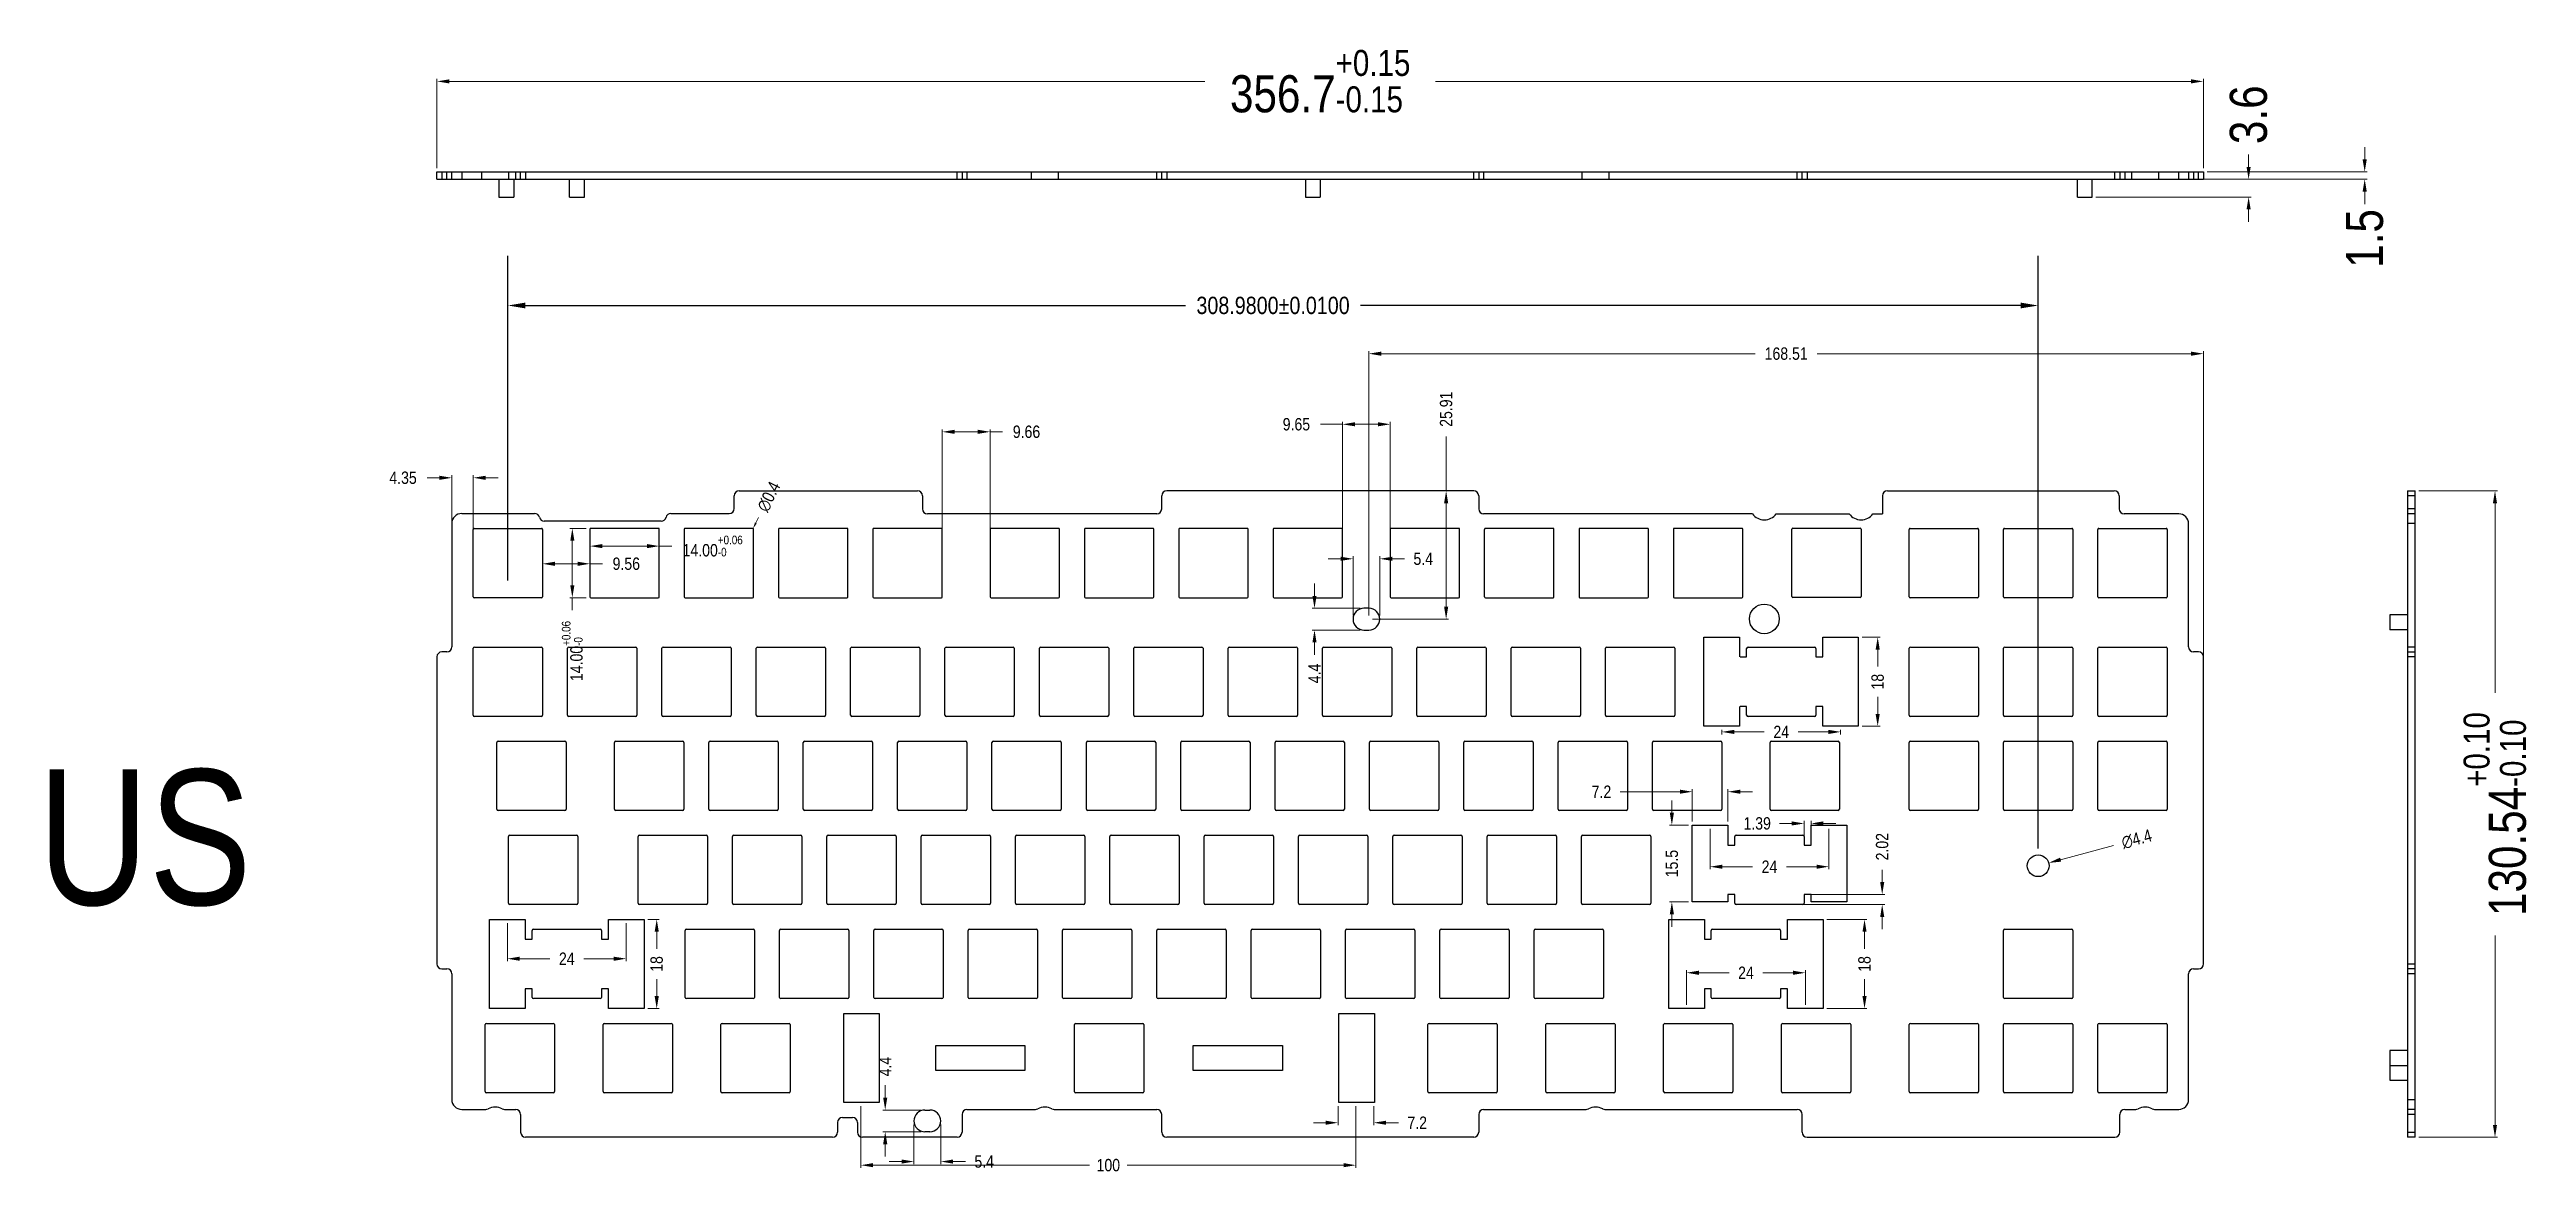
# Model space of a CAD drawing. Header units: millimetres. Extents: x 2821 to 3746, y 113 to 422.
# Drawn here: x 2821 to 3321, y 196 to 422 of the extents above; entities that cross this region are included whole.
import ezdxf

# ---------------------------------------------------------------- set-up
doc = ezdxf.new("R2010")
doc.units = ezdxf.units.MM
doc.header["$LTSCALE"] = 30.734
doc.layers.get('0').update_dxf_attribs({"linetype": 'CONTINUOUS'})
doc.styles.get("Standard").update_dxf_attribs({"font": 'txt', "width": 0.85})

msp = doc.modelspace()

# ---------------------------------------------------------------- texts
at = {"color": 5, "width": 0.85}
msp.add_text('US', height=27.344, dxfattribs=at).set_placement((2818.9, 249.4))
at = {"color": 5, "attachment_point": 5}
for s, insert, char_height in [('356.7{\\H0.7x;\\S+0.15^ -0.15;}', (3077.87, 415.7), 7.5), ('\\A1;308.9800±0.0100', (3068.35, 370.44), 3.5), ('168.51', (3171.96, 360.71), 2.5), ('9.66', (3018.57, 344.93), 2.5), ('9.65', (3073.07, 346.45), 2.5), ('4.35', (2892.68, 335.65), 2.5), ('14.00{\\H0.7x;\\S+0.06^ -0;}', (2955.2, 321.85), 2.5), ('5.4', (3098.68, 319.29), 2.5), ('9.56', (2937.76, 318.28), 2.5), ('24', (3170.96, 284.33), 2.5), ('7.2', (3134.67, 272.25), 2.5), ('1.39', (3166.11, 265.84), 2.5), ('24', (3168.59, 257.11), 2.5), ('24', (2925.74, 238.53), 2.5), ('24', (3163.84, 235.69), 2.5), ('7.2', (3097.46, 205.41), 2.5), ('5.4', (3010.02, 197.56), 2.5), ('100', (3035.09, 196.83), 2.5)]:
    msp.add_mtext(s, dxfattribs=dict(at, insert=insert, char_height=char_height))
for s, insert, char_height, rotation in [('3.6', (3265.34, 408.96), 7.5, 90), ('1.5', (3288.78, 383.98), 7.5, 90), ('25.91', (3103.3, 349.5), 2.5, 90), ('∅0.4', (2966.55, 331.83), 2.5, 63.5292), ('14.00{\\H0.7x;\\S+0.06^ -0;}', (2926.86, 300.67), 2.5, 90), ('4.4', (3076.72, 296.13), 2.5, 90), ('18', (3190.44, 294.47), 2.5, 90), ('130.54{\\H0.7x;\\S+0.10^ -0.10;}', (3315.09, 267.74), 7.5, 90), ('15.5', (3148.88, 257.74), 2.5, 90), ('2.02', (3191.35, 261.15), 2.5, 90), ('∅4.4', (3242.74, 262.67), 2.5, 15.0729), ('18', (2943.9, 237.47), 2.5, 90), ('18', (3187.78, 237.47), 2.5, 90), ('4.4', (2990.04, 216.75), 2.5, 90)]:
    msp.add_mtext(s, dxfattribs=dict(at, insert=insert, char_height=char_height, rotation=rotation))

# ---------------------------------------------------------------- linework, layer by layer
at = {"color": 5, "lineweight": 5}
for p, q in [((2899.52, 398.19), (2899.52, 416.2)), ((2902.02, 415.7), (3054.6, 415.7)), ((3253.72, 415.7), (3101.14, 415.7)), ((3256.22, 398.19), (3256.22, 416.2)), ((3265.34, 398.44), (3265.34, 400.94)), ((3288.78, 399.94), (3288.78, 402.44)), ((3234.52, 395.94), (3265.84, 395.94)), ((3256.97, 397.44), (3289.28, 397.44)), ((3256.97, 395.94), (3289.28, 395.94)), ((3234.52, 392.34), (3265.84, 392.34)), ((3288.78, 393.44), (3288.78, 390.94)), ((3265.34, 389.84), (3265.34, 387.34)), ((3087.71, 307.85), (3087.71, 361.21)), ((3090.21, 360.71), (3165.71, 360.71)), ((3253.72, 360.71), (3178.22, 360.71)), ((3256.22, 294.05), (3256.22, 361.21)), ((3001.57, 321.94), (3001.57, 345.43)), ((3011.23, 321.94), (3011.23, 345.43)), ((3082.38, 346.45), (3077.91, 346.45)), ((3082.38, 323.82), (3082.38, 346.95)), ((3089.53, 346.45), (3084.88, 346.45)), ((3092.03, 323.82), (3092.03, 346.95)), ((3004.07, 344.93), (3008.73, 344.93)), ((3011.23, 344.93), (3013.73, 344.93)), ((3103.3, 333.02), (3103.3, 343.96)), ((2900.02, 335.65), (2897.52, 335.65)), ((2902.52, 321.91), (2902.52, 336.15)), ((2906.86, 321.91), (2906.86, 336.15)), ((2909.36, 335.65), (2911.86, 335.65)), ((3100.5, 333.02), (3103.8, 333.02)), ((3103.3, 309.6), (3103.3, 330.52)), ((3299.7, 333.02), (3315.59, 333.02)), ((3315.09, 330.52), (3315.09, 292.24)), ((2929.67, 325.44), (2926.36, 325.44)), ((2920.86, 322.24), (2920.86, 317.78)), ((2926.86, 322.94), (2926.86, 313.94)), ((2930.42, 324.69), (2930.42, 321.35)), ((2930.42, 322.24), (2930.42, 317.78)), ((2932.92, 321.85), (2941.92, 321.85)), ((2944.42, 324.69), (2944.42, 321.35)), ((2944.42, 321.85), (2946.92, 321.85)), ((2923.36, 318.28), (2927.92, 318.28)), ((2930.42, 318.28), (2932.92, 318.28)), ((3082.01, 319.29), (3079.51, 319.29)), ((3084.51, 307.85), (3084.51, 319.79)), ((3089.91, 307.85), (3089.91, 319.79)), ((3092.41, 319.29), (3094.91, 319.29)), ((2929.67, 311.44), (2926.36, 311.44)), ((2926.86, 311.44), (2926.86, 308.94)), ((3076.72, 311.8), (3076.72, 314.3)), ((3085.96, 309.3), (3076.22, 309.3)), ((3088.46, 307.1), (3103.8, 307.1)), ((3085.96, 304.9), (3076.22, 304.9)), ((3076.72, 302.4), (3076.72, 299.9)), ((3187.28, 303.47), (3190.94, 303.47)), ((3190.44, 300.97), (3190.44, 297.54)), ((3190.44, 287.97), (3190.44, 291.4)), ((3187.28, 285.47), (3190.94, 285.47)), ((3158.96, 284.72), (3158.96, 283.83)), ((3161.46, 284.33), (3167.54, 284.33)), ((3180.46, 284.33), (3174.38, 284.33)), ((3182.96, 284.72), (3182.96, 283.83)), ((3150.49, 272.25), (3138.44, 272.25)), ((3148.88, 267.99), (3148.88, 270.49)), ((3152.99, 266.24), (3152.99, 272.75)), ((3160.19, 266.24), (3160.19, 272.75)), ((3162.69, 272.25), (3165.19, 272.25)), ((3152.24, 265.49), (3148.38, 265.49)), ((3173.09, 265.84), (3170.59, 265.84)), ((3175.59, 262.24), (3175.59, 266.34)), ((3176.98, 262.24), (3176.98, 266.34)), ((3179.48, 265.84), (3181.98, 265.84)), ((3156.59, 264.74), (3156.59, 256.61)), ((3180.59, 264.74), (3180.59, 256.61)), ((3238.06, 261.41), (3227.38, 258.53)), ((3159.09, 257.11), (3165.17, 257.11)), ((3178.09, 257.11), (3172.01, 257.11)), ((3191.35, 253.99), (3191.35, 256.49)), ((3176.34, 251.49), (3191.85, 251.49)), ((2913.74, 245.72), (2913.74, 238.03)), ((2937.74, 245.72), (2937.74, 238.03)), ((2942.09, 246.47), (2944.4, 246.47)), ((3152.24, 249.99), (3148.38, 249.99)), ((3148.88, 247.49), (3148.88, 244.99)), ((3175.06, 249.47), (3191.85, 249.47)), ((3180.19, 246.47), (3188.28, 246.47)), ((3191.35, 246.97), (3191.35, 244.47)), ((2943.9, 243.97), (2943.9, 240.54)), ((3187.78, 243.97), (3187.78, 240.54)), ((3315.09, 204.97), (3315.09, 243.25)), ((2916.24, 238.53), (2922.32, 238.53)), ((2935.24, 238.53), (2929.16, 238.53)), ((3151.84, 229.22), (3151.84, 236.19)), ((3154.34, 235.69), (3160.42, 235.69)), ((3173.34, 235.69), (3167.26, 235.69)), ((3175.84, 229.22), (3175.84, 236.19)), ((2943.9, 230.97), (2943.9, 234.4)), ((3187.78, 230.97), (3187.78, 234.4)), ((2942.09, 228.47), (2944.4, 228.47)), ((3180.19, 228.47), (3188.28, 228.47)), ((2990.04, 210.47), (2990.04, 212.97)), ((2985.09, 208.72), (2985.09, 196.33)), ((2997.3, 207.97), (2989.54, 207.97)), ((3078.99, 205.41), (3076.49, 205.41)), ((3081.49, 208.72), (3081.49, 204.91)), ((3085.09, 208.72), (3085.09, 196.33)), ((3088.69, 208.72), (3088.69, 204.91)), ((3091.19, 205.41), (3093.69, 205.41)), ((2997.3, 203.57), (2989.54, 203.57)), ((2990.04, 201.07), (2990.04, 198.57)), ((2995.85, 205.02), (2995.85, 197.06)), ((3001.25, 205.02), (3001.25, 197.06)), ((3299.7, 202.47), (3315.59, 202.47)), ((2987.59, 196.83), (3031.31, 196.83)), ((2993.35, 197.56), (2990.85, 197.56)), ((3003.75, 197.56), (3006.25, 197.56)), ((3082.59, 196.83), (3038.86, 196.83))]:
    msp.add_line(p, q, dxfattribs=at)
at = {"color": 5, "linetype": 'Continuous'}
for p, q in [((2899.52, 395.94), (2899.52, 397.44)), ((2899.52, 397.44), (3256.22, 397.44)), ((2899.52, 395.94), (3256.22, 395.94)), ((2900.52, 397.44), (2900.52, 395.94)), ((2901.52, 395.94), (2901.52, 397.44)), ((2902.52, 395.94), (2902.52, 397.44)), ((2904.52, 397.44), (2904.52, 395.94)), ((2908.61, 395.94), (2908.61, 397.44)), ((2912.02, 395.94), (2912.02, 392.34)), ((2913.96, 397.44), (2913.96, 395.94)), ((2915.02, 395.94), (2915.02, 392.34)), ((2915.42, 395.94), (2915.42, 397.44)), ((2916.42, 395.94), (2916.42, 397.44)), ((2917.42, 397.44), (2917.42, 395.94)), ((2926.31, 392.34), (2926.31, 395.94)), ((2929.31, 392.34), (2929.31, 395.94)), ((3004.55, 395.94), (3004.55, 397.44)), ((3005.55, 397.44), (3005.55, 395.94)), ((3006.55, 397.44), (3006.55, 395.94)), ((3019.59, 395.94), (3019.59, 397.44)), ((3024.94, 397.44), (3024.94, 395.94)), ((3044.87, 395.94), (3044.87, 397.44)), ((3045.87, 395.94), (3045.87, 397.44)), ((3046.87, 397.44), (3046.87, 395.94)), ((3074.87, 395.94), (3074.87, 392.34)), ((3077.87, 395.94), (3077.87, 392.34)), ((3108.87, 395.94), (3108.87, 397.44)), ((3109.87, 397.44), (3109.87, 395.94)), ((3110.87, 397.44), (3110.87, 395.94)), ((3130.79, 395.94), (3130.79, 397.44)), ((3136.14, 397.44), (3136.14, 395.94)), ((3174.19, 395.94), (3174.19, 397.44)), ((3175.19, 395.94), (3175.19, 397.44)), ((3176.19, 397.44), (3176.19, 395.94)), ((3230.77, 392.34), (3230.77, 395.94)), ((3233.77, 392.34), (3233.77, 395.94)), ((3238.32, 395.94), (3238.32, 397.44)), ((3239.32, 397.44), (3239.32, 395.94)), ((3240.32, 397.44), (3240.32, 395.94)), ((3241.78, 395.94), (3241.78, 397.44)), ((3247.13, 397.44), (3247.13, 395.94)), ((3251.22, 395.94), (3251.22, 397.44)), ((3253.22, 397.44), (3253.22, 395.94)), ((3254.22, 397.44), (3254.22, 395.94)), ((3255.22, 395.94), (3255.22, 397.44)), ((3256.22, 397.44), (3256.22, 395.94)), ((2912.02, 392.34), (2915.02, 392.34)), ((2926.31, 392.34), (2929.31, 392.34)), ((3074.87, 392.34), (3077.87, 392.34)), ((3230.77, 392.34), (3233.77, 392.34)), ((2959.55, 329.44), (2959.55, 332.02)), ((2960.55, 333.02), (2996.55, 333.02)), ((2997.55, 332.02), (2997.55, 329.37)), ((3045.87, 329.37), (3045.87, 332.02)), ((3108.87, 333.02), (3046.87, 333.02)), ((3109.87, 332.02), (3109.87, 329.37)), ((3192.39, 333.02), (3238.22, 333.02)), ((3239.22, 332.02), (3239.22, 329.37)), ((3297.45, 333.02), (3297.45, 202.47)), ((3297.45, 333.02), (3298.95, 333.02)), ((3298.95, 332.02), (3297.45, 332.02)), ((3298.95, 202.47), (3298.95, 333.02)), ((2902.52, 326.44), (2902.52, 301.49)), ((2904.52, 328.44), (2919.25, 328.44)), ((2906.86, 311.64), (2906.86, 325.24)), ((2907.06, 325.44), (2920.66, 325.44)), ((2920.86, 325.24), (2920.86, 311.64)), ((2944.8, 326.89), (2921.2, 326.89)), ((2930.42, 325.24), (2930.42, 311.64)), ((2944.22, 325.44), (2930.62, 325.44)), ((2944.42, 311.64), (2944.42, 325.24)), ((2946.75, 328.44), (2958.55, 328.44)), ((2949.47, 325.24), (2949.47, 311.64)), ((2963.27, 325.44), (2949.67, 325.44)), ((2963.47, 311.64), (2963.47, 325.24)), ((2968.52, 325.24), (2968.52, 311.64)), ((2982.32, 325.44), (2968.72, 325.44)), ((2982.52, 311.64), (2982.52, 325.24)), ((2987.57, 325.24), (2987.57, 311.64)), ((3001.37, 325.44), (2987.77, 325.44)), ((3044.87, 328.37), (2998.55, 328.37)), ((3001.57, 311.64), (3001.57, 325.24)), ((3011.23, 325.24), (3011.23, 311.64)), ((3025.03, 325.44), (3011.43, 325.44)), ((3025.23, 311.64), (3025.23, 325.24)), ((3030.28, 325.24), (3030.28, 311.64)), ((3044.08, 325.44), (3030.48, 325.44)), ((3044.28, 311.64), (3044.28, 325.24)), ((3049.33, 325.24), (3049.33, 311.64)), ((3063.13, 325.44), (3049.53, 325.44)), ((3063.33, 311.64), (3063.33, 325.24)), ((3068.38, 325.24), (3068.38, 311.64)), ((3082.18, 325.44), (3068.58, 325.44)), ((3082.38, 311.64), (3082.38, 325.24)), ((3092.03, 325.24), (3092.03, 311.64)), ((3105.83, 325.44), (3092.23, 325.44)), ((3106.03, 311.64), (3106.03, 325.24)), ((3164.98, 328.37), (3110.87, 328.37)), ((3164.98, 328.37), (3110.87, 328.37)), ((3111.08, 311.64), (3111.08, 325.24)), ((3124.88, 325.44), (3111.28, 325.44)), ((3125.08, 311.64), (3125.08, 325.24)), ((3130.13, 325.24), (3130.13, 311.64)), ((3143.93, 325.44), (3130.33, 325.44)), ((3144.13, 311.64), (3144.13, 325.24)), ((3149.18, 325.24), (3149.18, 311.64)), ((3162.98, 325.44), (3149.38, 325.44)), ((3163.18, 311.64), (3163.18, 325.24)), ((3169.95, 328.37), (3184.69, 328.37)), ((3173.09, 311.67), (3173.09, 325.27)), ((3173.29, 325.47), (3186.89, 325.47)), ((3187.09, 325.27), (3187.09, 311.67)), ((3189.49, 328.37), (3191.39, 328.37)), ((3196.81, 311.64), (3196.81, 325.24)), ((3197.01, 325.44), (3210.61, 325.44)), ((3210.81, 325.24), (3210.81, 311.64)), ((3215.86, 311.64), (3215.86, 325.24)), ((3216.06, 325.44), (3229.66, 325.44)), ((3229.86, 325.24), (3229.86, 311.64)), ((3234.91, 311.64), (3234.91, 325.24)), ((3235.11, 325.44), (3248.71, 325.44)), ((3251.22, 328.37), (3240.22, 328.37)), ((3248.91, 325.24), (3248.91, 311.64)), ((3253.22, 301.49), (3253.22, 326.37)), ((3297.45, 329.44), (3298.95, 329.44)), ((3297.45, 328.44), (3298.95, 328.44)), ((3298.95, 326.44), (3297.45, 326.44)), ((2920.66, 311.44), (2907.06, 311.44)), ((2930.62, 311.44), (2944.22, 311.44)), ((2949.67, 311.44), (2963.27, 311.44)), ((2968.72, 311.44), (2982.32, 311.44)), ((2987.77, 311.44), (3001.37, 311.44)), ((3011.43, 311.44), (3025.03, 311.44)), ((3030.48, 311.44), (3044.08, 311.44)), ((3049.53, 311.44), (3063.13, 311.44)), ((3068.58, 311.44), (3082.18, 311.44)), ((3092.23, 311.44), (3105.83, 311.44)), ((3111.28, 311.44), (3124.88, 311.44)), ((3130.33, 311.44), (3143.93, 311.44)), ((3149.38, 311.44), (3162.98, 311.44)), ((3186.89, 311.47), (3173.29, 311.47)), ((3210.61, 311.44), (3197.01, 311.44)), ((3229.66, 311.44), (3216.06, 311.44)), ((3248.71, 311.44), (3235.11, 311.44)), ((3087.71, 309.3), (3086.71, 309.3)), ((3293.85, 307.96), (3293.85, 304.96)), ((3297.45, 307.96), (3293.85, 307.96)), ((2901.52, 300.49), (2900.52, 300.49)), ((2906.86, 287.71), (2906.86, 301.21)), ((2907.11, 301.46), (2920.61, 301.46)), ((2920.86, 301.21), (2920.86, 287.71)), ((2925.91, 287.71), (2925.91, 301.21)), ((2926.16, 301.46), (2939.66, 301.46)), ((2939.91, 301.21), (2939.91, 287.71)), ((2944.96, 287.71), (2944.96, 301.21)), ((2945.21, 301.46), (2958.71, 301.46)), ((2958.96, 301.21), (2958.96, 287.71)), ((2964.01, 287.71), (2964.01, 301.21)), ((2964.26, 301.46), (2977.76, 301.46)), ((2978.01, 301.21), (2978.01, 287.71)), ((2983.06, 287.71), (2983.06, 301.21)), ((2983.31, 301.46), (2996.81, 301.46)), ((2997.06, 301.21), (2997.06, 287.71)), ((3002.11, 287.71), (3002.11, 301.21)), ((3002.36, 301.46), (3015.86, 301.46)), ((3016.11, 301.21), (3016.11, 287.71)), ((3021.16, 287.71), (3021.16, 301.21)), ((3021.41, 301.46), (3034.91, 301.46)), ((3035.16, 301.21), (3035.16, 287.71)), ((3040.21, 287.71), (3040.21, 301.21)), ((3040.46, 301.46), (3053.96, 301.46)), ((3054.21, 301.21), (3054.21, 287.71)), ((3059.26, 287.71), (3059.26, 301.21)), ((3059.51, 301.46), (3073.01, 301.46)), ((3073.26, 301.21), (3073.26, 287.71)), ((3078.31, 287.71), (3078.31, 301.21)), ((3078.56, 301.46), (3092.06, 301.46)), ((3086.71, 304.9), (3087.71, 304.9)), ((3092.31, 301.21), (3092.31, 287.71)), ((3097.36, 287.71), (3097.36, 301.21)), ((3097.61, 301.46), (3111.11, 301.46)), ((3111.36, 301.21), (3111.36, 287.71)), ((3116.41, 287.71), (3116.41, 301.21)), ((3116.66, 301.46), (3130.16, 301.46)), ((3130.41, 301.21), (3130.41, 287.71)), ((3135.46, 287.71), (3135.46, 301.21)), ((3135.71, 301.46), (3149.21, 301.46)), ((3149.46, 301.21), (3149.46, 287.71)), ((3155.36, 303.47), (3162.56, 303.47)), ((3155.36, 285.47), (3155.36, 303.47)), ((3162.56, 303.47), (3162.56, 299.47)), ((3163.98, 299.47), (3163.98, 301.18)), ((3164.26, 301.46), (3177.67, 301.46)), ((3177.95, 301.18), (3177.95, 299.47)), ((3179.39, 303.47), (3186.53, 303.47)), ((3179.39, 299.47), (3179.39, 303.47)), ((3186.53, 303.47), (3186.53, 285.47)), ((3196.81, 287.71), (3196.81, 301.21)), ((3197.06, 301.46), (3210.56, 301.46)), ((3210.81, 301.21), (3210.81, 287.71)), ((3215.86, 287.71), (3215.86, 301.21)), ((3216.11, 301.46), (3229.61, 301.46)), ((3229.86, 301.21), (3229.86, 287.71)), ((3234.91, 287.71), (3234.91, 301.21)), ((3235.16, 301.46), (3248.66, 301.46)), ((3248.91, 301.21), (3248.91, 287.71)), ((3255.22, 300.49), (3254.22, 300.49)), ((3297.45, 304.96), (3293.85, 304.96)), ((3297.45, 301.49), (3298.95, 301.49)), ((3297.45, 300.49), (3298.95, 300.49)), ((2899.52, 299.49), (2899.52, 237.49)), ((3162.68, 299.47), (3163.98, 299.47)), ((3177.95, 299.47), (3179.39, 299.47)), ((3256.22, 237.49), (3256.22, 299.49)), ((3298.95, 299.49), (3297.45, 299.49)), ((2920.61, 287.46), (2907.11, 287.46)), ((2939.66, 287.46), (2926.16, 287.46)), ((2958.71, 287.46), (2945.21, 287.46)), ((2977.76, 287.46), (2964.26, 287.46)), ((2996.81, 287.46), (2983.31, 287.46)), ((3015.86, 287.46), (3002.36, 287.46)), ((3034.91, 287.46), (3021.41, 287.46)), ((3053.96, 287.46), (3040.46, 287.46)), ((3073.01, 287.46), (3059.51, 287.46)), ((3092.06, 287.46), (3078.56, 287.46)), ((3111.11, 287.46), (3097.61, 287.46)), ((3130.16, 287.46), (3116.66, 287.46)), ((3149.21, 287.46), (3135.71, 287.46)), ((3162.56, 285.47), (3155.36, 285.47)), ((3162.56, 289.47), (3162.56, 285.47)), ((3163.98, 289.47), (3162.68, 289.47)), ((3163.98, 287.74), (3163.98, 289.47)), ((3177.67, 287.46), (3164.26, 287.46)), ((3179.39, 289.47), (3177.95, 289.47)), ((3177.95, 289.47), (3177.95, 287.74)), ((3179.39, 285.47), (3179.39, 289.47)), ((3186.53, 285.47), (3179.39, 285.47)), ((3210.56, 287.46), (3197.06, 287.46)), ((3229.61, 287.46), (3216.11, 287.46)), ((3248.66, 287.46), (3235.16, 287.46)), ((2911.61, 268.71), (2911.61, 282.21)), ((2911.86, 282.46), (2925.36, 282.46)), ((2925.61, 282.21), (2925.61, 268.71)), ((2935.4, 268.72), (2935.4, 282.22)), ((2935.65, 282.47), (2949.15, 282.47)), ((2949.4, 282.22), (2949.4, 268.72)), ((2954.45, 268.72), (2954.45, 282.22)), ((2954.7, 282.47), (2968.2, 282.47)), ((2968.45, 282.22), (2968.45, 268.72)), ((2973.5, 268.72), (2973.5, 282.22)), ((2973.75, 282.47), (2987.25, 282.47)), ((2987.5, 282.22), (2987.5, 268.72)), ((2992.55, 268.72), (2992.55, 282.22)), ((2992.8, 282.47), (3006.3, 282.47)), ((3006.55, 282.22), (3006.55, 268.72)), ((3011.6, 268.72), (3011.6, 282.22)), ((3011.85, 282.47), (3025.35, 282.47)), ((3025.6, 282.22), (3025.6, 268.72)), ((3030.65, 268.72), (3030.65, 282.22)), ((3030.9, 282.47), (3044.4, 282.47)), ((3044.65, 282.22), (3044.65, 268.72)), ((3049.7, 268.72), (3049.7, 282.22)), ((3049.95, 282.47), (3063.45, 282.47)), ((3063.7, 282.22), (3063.7, 268.72)), ((3068.75, 268.72), (3068.75, 282.22)), ((3069, 282.47), (3082.5, 282.47)), ((3082.75, 282.22), (3082.75, 268.72)), ((3087.8, 268.72), (3087.8, 282.22)), ((3088.05, 282.47), (3101.55, 282.47)), ((3101.8, 282.22), (3101.8, 268.72)), ((3106.85, 268.72), (3106.85, 282.22)), ((3107.1, 282.47), (3120.6, 282.47)), ((3120.85, 282.22), (3120.85, 268.72)), ((3125.9, 268.72), (3125.9, 282.22)), ((3126.15, 282.47), (3139.65, 282.47)), ((3139.9, 282.22), (3139.9, 268.72)), ((3144.95, 268.72), (3144.95, 282.22)), ((3145.2, 282.47), (3158.7, 282.47)), ((3158.95, 282.22), (3158.95, 268.72)), ((3168.7, 268.72), (3168.7, 282.22)), ((3168.95, 282.47), (3182.45, 282.47)), ((3182.7, 282.22), (3182.7, 268.72)), ((3196.81, 268.72), (3196.81, 282.22)), ((3197.06, 282.47), (3210.56, 282.47)), ((3210.81, 282.22), (3210.81, 268.72)), ((3215.86, 268.72), (3215.86, 282.22)), ((3216.11, 282.47), (3229.61, 282.47)), ((3229.86, 282.22), (3229.86, 268.72)), ((3234.91, 268.72), (3234.91, 282.22)), ((3235.16, 282.47), (3248.66, 282.47)), ((3248.91, 282.22), (3248.91, 268.72)), ((2925.36, 268.46), (2911.86, 268.46)), ((2949.15, 268.47), (2935.65, 268.47)), ((2968.2, 268.47), (2954.7, 268.47)), ((2987.25, 268.47), (2973.75, 268.47)), ((3006.3, 268.47), (2992.8, 268.47)), ((3025.35, 268.47), (3011.85, 268.47)), ((3044.4, 268.47), (3030.9, 268.47)), ((3063.45, 268.47), (3049.95, 268.47)), ((3082.5, 268.47), (3069, 268.47)), ((3101.55, 268.47), (3088.05, 268.47)), ((3120.6, 268.47), (3107.1, 268.47)), ((3139.65, 268.47), (3126.15, 268.47)), ((3158.7, 268.47), (3145.2, 268.47)), ((3152.99, 265.49), (3160.19, 265.49)), ((3152.99, 249.99), (3152.99, 265.49)), ((3160.19, 265.49), (3160.19, 261.49)), ((3182.45, 268.47), (3168.95, 268.47)), ((3176.99, 265.49), (3184.19, 265.49)), ((3176.99, 261.49), (3176.99, 265.49)), ((3184.19, 265.49), (3184.19, 249.99)), ((3210.56, 268.47), (3197.06, 268.47)), ((3229.61, 268.47), (3216.11, 268.47)), ((3248.66, 268.47), (3235.16, 268.47)), ((2913.99, 249.72), (2913.99, 263.22)), ((2914.24, 263.47), (2927.74, 263.47)), ((2927.99, 263.22), (2927.99, 249.72)), ((2940.15, 249.72), (2940.15, 263.22)), ((2940.4, 263.47), (2953.9, 263.47)), ((2954.15, 263.22), (2954.15, 249.72)), ((2959.2, 249.72), (2959.2, 263.22)), ((2959.45, 263.47), (2972.95, 263.47)), ((2973.2, 263.22), (2973.2, 249.72)), ((2978.25, 249.72), (2978.25, 263.22)), ((2978.5, 263.47), (2992, 263.47)), ((2992.25, 263.22), (2992.25, 249.72)), ((2997.3, 249.72), (2997.3, 263.22)), ((2997.55, 263.47), (3011.05, 263.47)), ((3011.3, 263.22), (3011.3, 249.72)), ((3016.35, 249.72), (3016.35, 263.22)), ((3016.6, 263.47), (3030.1, 263.47)), ((3030.35, 263.22), (3030.35, 249.72)), ((3035.4, 249.72), (3035.4, 263.22)), ((3035.65, 263.47), (3049.15, 263.47)), ((3049.4, 263.22), (3049.4, 249.72)), ((3054.45, 249.72), (3054.45, 263.22)), ((3054.7, 263.47), (3068.2, 263.47)), ((3068.45, 263.22), (3068.45, 249.72)), ((3073.5, 249.72), (3073.5, 263.22)), ((3073.75, 263.47), (3087.25, 263.47)), ((3087.5, 263.22), (3087.5, 249.72)), ((3092.55, 249.72), (3092.55, 263.22)), ((3092.8, 263.47), (3106.3, 263.47)), ((3106.55, 263.22), (3106.55, 249.72)), ((3111.6, 249.72), (3111.6, 263.22)), ((3111.85, 263.47), (3125.35, 263.47)), ((3125.6, 263.22), (3125.6, 249.72)), ((3130.65, 249.72), (3130.65, 263.22)), ((3130.9, 263.47), (3144.4, 263.47)), ((3144.65, 263.22), (3144.65, 249.72)), ((3160.19, 261.49), (3161.59, 261.49)), ((3161.59, 261.49), (3161.59, 263.22)), ((3161.84, 263.47), (3175.34, 263.47)), ((3175.59, 263.22), (3175.59, 261.49)), ((3175.59, 261.49), (3176.99, 261.49)), ((3161.59, 251.49), (3160.19, 251.49)), ((3160.19, 251.49), (3160.19, 249.99)), ((3161.59, 249.72), (3161.59, 251.49)), ((3176.99, 251.49), (3175.59, 251.49)), ((3175.59, 251.49), (3175.59, 249.72)), ((3176.99, 249.99), (3176.99, 251.49)), ((2910.14, 228.47), (2910.14, 246.47)), ((2910.14, 246.47), (2917.34, 246.47)), ((2927.74, 249.47), (2914.24, 249.47)), ((2917.34, 246.47), (2917.34, 242.47)), ((2934.14, 242.47), (2934.14, 246.47)), ((2934.14, 246.47), (2941.34, 246.47)), ((2953.9, 249.47), (2940.4, 249.47)), ((2941.34, 246.47), (2941.34, 228.47)), ((2972.95, 249.47), (2959.45, 249.47)), ((2992, 249.47), (2978.5, 249.47)), ((3011.05, 249.47), (2997.55, 249.47)), ((3030.1, 249.47), (3016.6, 249.47)), ((3049.15, 249.47), (3035.65, 249.47)), ((3068.2, 249.47), (3054.7, 249.47)), ((3087.25, 249.47), (3073.75, 249.47)), ((3106.3, 249.47), (3092.8, 249.47)), ((3125.35, 249.47), (3111.85, 249.47)), ((3144.4, 249.47), (3130.9, 249.47)), ((3148.24, 246.47), (3155.44, 246.47)), ((3148.24, 228.47), (3148.24, 246.47)), ((3160.19, 249.99), (3152.99, 249.99)), ((3155.44, 246.47), (3155.44, 242.47)), ((3175.34, 249.47), (3161.84, 249.47)), ((3172.24, 246.47), (3179.44, 246.47)), ((3172.24, 242.47), (3172.24, 246.47)), ((3184.19, 249.99), (3176.99, 249.99)), ((3179.44, 246.47), (3179.44, 228.47)), ((2917.34, 242.47), (2918.74, 242.47)), ((2918.74, 242.47), (2918.74, 244.22)), ((2918.99, 244.47), (2932.49, 244.47)), ((2932.74, 244.22), (2932.74, 242.47)), ((2932.74, 242.47), (2934.14, 242.47)), ((2949.65, 230.72), (2949.65, 244.22)), ((2949.9, 244.47), (2963.4, 244.47)), ((2963.65, 244.22), (2963.65, 230.72)), ((2968.7, 230.72), (2968.7, 244.22)), ((2968.95, 244.47), (2982.45, 244.47)), ((2982.7, 244.22), (2982.7, 230.72)), ((2987.75, 230.72), (2987.75, 244.22)), ((2988, 244.47), (3001.5, 244.47)), ((3001.75, 244.22), (3001.75, 230.72)), ((3006.8, 230.72), (3006.8, 244.22)), ((3007.05, 244.47), (3020.55, 244.47)), ((3020.8, 244.22), (3020.8, 230.72)), ((3025.85, 230.72), (3025.85, 244.22)), ((3026.1, 244.47), (3039.6, 244.47)), ((3039.85, 244.22), (3039.85, 230.72)), ((3044.9, 230.72), (3044.9, 244.22)), ((3045.15, 244.47), (3058.65, 244.47)), ((3058.9, 244.22), (3058.9, 230.72)), ((3063.95, 230.72), (3063.95, 244.22)), ((3064.2, 244.47), (3077.7, 244.47)), ((3077.95, 244.22), (3077.95, 230.72)), ((3083, 230.72), (3083, 244.22)), ((3083.25, 244.47), (3096.75, 244.47)), ((3097, 244.22), (3097, 230.72)), ((3102.05, 230.72), (3102.05, 244.22)), ((3102.3, 244.47), (3115.8, 244.47)), ((3116.05, 244.22), (3116.05, 230.72)), ((3121.1, 230.72), (3121.1, 244.22)), ((3121.35, 244.47), (3134.85, 244.47)), ((3135.1, 244.22), (3135.1, 230.72)), ((3155.44, 242.47), (3156.84, 242.47)), ((3156.84, 242.47), (3156.84, 244.22)), ((3157.09, 244.47), (3170.59, 244.47)), ((3170.84, 244.22), (3170.84, 242.47)), ((3170.84, 242.47), (3172.24, 242.47)), ((3215.86, 230.72), (3215.86, 244.22)), ((3216.11, 244.47), (3229.61, 244.47)), ((3229.86, 244.22), (3229.86, 230.72)), ((2900.52, 236.49), (2901.52, 236.49)), ((2902.52, 235.49), (2902.52, 210.1)), ((3253.22, 210.1), (3253.22, 235.49)), ((3254.22, 236.49), (3255.22, 236.49)), ((3297.45, 237.49), (3298.95, 237.49)), ((3298.95, 236.49), (3297.45, 236.49)), ((3298.95, 235.49), (3297.45, 235.49)), ((2917.34, 232.47), (2917.34, 228.47)), ((2918.74, 232.47), (2917.34, 232.47)), ((2918.74, 230.72), (2918.74, 232.47)), ((2932.49, 230.47), (2918.99, 230.47)), ((2932.74, 232.47), (2932.74, 230.72)), ((2934.14, 232.47), (2932.74, 232.47)), ((2934.14, 228.47), (2934.14, 232.47)), ((2963.4, 230.47), (2949.9, 230.47)), ((2982.45, 230.47), (2968.95, 230.47)), ((3001.5, 230.47), (2988, 230.47)), ((3020.55, 230.47), (3007.05, 230.47)), ((3039.6, 230.47), (3026.1, 230.47)), ((3058.65, 230.47), (3045.15, 230.47)), ((3077.7, 230.47), (3064.2, 230.47)), ((3096.75, 230.47), (3083.25, 230.47)), ((3115.8, 230.47), (3102.3, 230.47)), ((3134.85, 230.47), (3121.35, 230.47)), ((3156.84, 232.47), (3155.44, 232.47)), ((3155.44, 232.47), (3155.44, 228.47)), ((3156.84, 230.72), (3156.84, 232.47)), ((3170.59, 230.47), (3157.09, 230.47)), ((3172.24, 232.47), (3170.84, 232.47)), ((3170.84, 232.47), (3170.84, 230.72)), ((3172.24, 228.47), (3172.24, 232.47)), ((3229.61, 230.47), (3216.11, 230.47)), ((2909.27, 211.72), (2909.27, 225.22)), ((2909.52, 225.47), (2923.02, 225.47)), ((2917.34, 228.47), (2910.14, 228.47)), ((2917.34, 228.47), (2910.14, 228.47)), ((2923.27, 225.22), (2923.27, 211.72)), ((2933.07, 211.72), (2933.07, 225.22)), ((2933.32, 225.47), (2946.82, 225.47)), ((2941.34, 228.47), (2934.14, 228.47)), ((2941.34, 228.47), (2934.14, 228.47)), ((2947.07, 225.22), (2947.07, 211.72)), ((2956.87, 211.72), (2956.87, 225.22)), ((2957.12, 225.47), (2970.62, 225.47)), ((2970.87, 225.22), (2970.87, 211.72)), ((2981.65, 209.47), (2981.65, 227.47)), ((2981.65, 227.47), (2988.85, 227.47)), ((2988.85, 227.47), (2988.85, 209.47)), ((3028.25, 211.67), (3028.25, 225.27)), ((3028.45, 225.47), (3042.05, 225.47)), ((3042.25, 225.27), (3042.25, 211.67)), ((3081.65, 227.47), (3088.85, 227.47)), ((3081.65, 209.47), (3081.65, 227.47)), ((3088.85, 227.47), (3088.85, 209.47)), ((3099.62, 211.72), (3099.62, 225.22)), ((3099.87, 225.47), (3113.37, 225.47)), ((3113.62, 225.22), (3113.62, 211.72)), ((3123.42, 211.72), (3123.42, 225.22)), ((3123.67, 225.47), (3137.17, 225.47)), ((3137.42, 225.22), (3137.42, 211.72)), ((3147.22, 211.72), (3147.22, 225.22)), ((3147.47, 225.47), (3160.97, 225.47)), ((3155.44, 228.47), (3148.24, 228.47)), ((3155.44, 228.47), (3148.24, 228.47)), ((3161.22, 225.22), (3161.22, 211.72)), ((3171.02, 211.72), (3171.02, 225.22)), ((3171.27, 225.47), (3184.77, 225.47)), ((3179.44, 228.47), (3172.24, 228.47)), ((3179.44, 228.47), (3172.24, 228.47)), ((3185.02, 225.22), (3185.02, 211.72)), ((3196.81, 211.72), (3196.81, 225.22)), ((3197.06, 225.47), (3210.56, 225.47)), ((3210.81, 225.22), (3210.81, 211.72)), ((3215.86, 211.72), (3215.86, 225.22)), ((3216.11, 225.47), (3229.61, 225.47)), ((3229.86, 225.22), (3229.86, 211.72)), ((3234.91, 211.72), (3234.91, 225.22)), ((3235.16, 225.47), (3248.66, 225.47)), ((3248.91, 225.22), (3248.91, 211.72)), ((3000.25, 215.97), (3000.25, 220.97)), ((3000.25, 220.97), (3018.25, 220.97)), ((3018.25, 220.97), (3018.25, 215.97)), ((3052.25, 220.97), (3070.25, 220.97)), ((3052.25, 215.97), (3052.25, 220.97)), ((3070.25, 220.97), (3070.25, 215.97)), ((3018.25, 215.97), (3000.25, 215.97)), ((3070.25, 215.97), (3052.25, 215.97)), ((3297.45, 219.97), (3293.85, 219.97)), ((3293.85, 219.97), (3293.85, 213.97)), ((3293.85, 216.97), (3297.45, 216.97)), ((2923.02, 211.47), (2909.52, 211.47)), ((2946.82, 211.47), (2933.32, 211.47)), ((2970.62, 211.47), (2957.12, 211.47)), ((3042.05, 211.47), (3028.45, 211.47)), ((3113.37, 211.47), (3099.87, 211.47)), ((3137.17, 211.47), (3123.67, 211.47)), ((3160.97, 211.47), (3147.47, 211.47)), ((3184.77, 211.47), (3171.27, 211.47)), ((3210.56, 211.47), (3197.06, 211.47)), ((3229.61, 211.47), (3216.11, 211.47)), ((3248.66, 211.47), (3235.16, 211.47)), ((3293.85, 213.97), (3297.45, 213.97)), ((3297.45, 210.1), (3298.95, 210.1)), ((2904.52, 208.1), (2909.38, 208.1)), ((2913.19, 208.1), (2915.42, 208.1)), ((2916.42, 207.1), (2916.42, 203.47)), ((2980.42, 205.47), (2980.42, 203.47)), ((2981.42, 206.47), (2983.42, 206.47)), ((2988.85, 209.47), (2981.65, 209.47)), ((2984.42, 205.47), (2984.42, 203.47)), ((2998.05, 207.97), (2999.05, 207.97)), ((3005.55, 207.1), (3005.55, 203.47)), ((3006.55, 208.1), (3020.36, 208.1)), ((3024.17, 208.1), (3044.87, 208.1)), ((3045.87, 203.47), (3045.87, 207.1)), ((3088.85, 209.47), (3081.65, 209.47)), ((3109.87, 207.1), (3109.87, 203.47)), ((3110.87, 208.1), (3131.56, 208.1)), ((3135.37, 208.1), (3174.19, 208.1)), ((3175.19, 203.47), (3175.19, 207.1)), ((3239.32, 203.47), (3239.32, 207.1)), ((3240.32, 208.1), (3242.55, 208.1)), ((3246.35, 208.1), (3251.22, 208.1)), ((3298.95, 208.1), (3297.45, 208.1)), ((3298.95, 207.1), (3297.45, 207.1)), ((2979.42, 202.47), (2917.42, 202.47)), ((3004.55, 202.47), (2985.42, 202.47)), ((2999.05, 203.57), (2998.05, 203.57)), ((3108.87, 202.47), (3046.87, 202.47)), ((3176.19, 202.47), (3238.32, 202.47)), ((3297.45, 203.47), (3298.95, 203.47)), ((3298.95, 202.47), (3297.45, 202.47))]:
    msp.add_line(p, q, dxfattribs=at)
at = {"color": 5}
for p, q in [((2913.86, 314.93), (2913.86, 380.5)), ((3222.84, 260.8), (3222.84, 380.5)), ((2917.36, 370.44), (3050.66, 370.44)), ((3219.34, 370.44), (3086.04, 370.44)), ((3191.39, 332.02), (3191.39, 328.37))]:
    msp.add_line(p, q, dxfattribs=at)
at = {"color": 5, "lineweight": 0}
msp.add_line((2964.48, 327.66), (2963.92, 326.54), dxfattribs=at)
at = {"color": 5, "linetype": 'Continuous'}
for centre, radius in [((3167.55, 307.14), 3), ((3222.84, 257.31), 2.2)]:
    msp.add_circle(centre, radius, dxfattribs=at)
for centre, radius, start, end in [((2960.55, 332.02), 1, 90, 180), ((2996.55, 332.02), 1, 0, 90), ((3046.87, 332.02), 1, 90, 180), ((3108.87, 332.02), 1, 0, 90), ((3192.39, 332.02), 1, 90, 180), ((3238.22, 332.02), 1, 0, 90), ((2904.52, 326.44), 2, 90, 180), ((2919.25, 327.44), 1, 13.0029, 90), ((2921.2, 327.89), 1, 193.0029, 270), ((2930.62, 325.24), 0.2, 90, 180), ((2944.22, 325.24), 0.2, 0, 90), ((2944.8, 327.89), 1, 270, 346.9971), ((2946.75, 327.44), 1, 90, 166.9971), ((2949.67, 325.24), 0.2, 90, 180), ((2958.55, 329.44), 1, 270, 0), ((2963.27, 325.24), 0.2, 0, 90), ((2968.72, 325.24), 0.2, 90, 180), ((2982.32, 325.24), 0.2, 0, 90), ((2987.77, 325.24), 0.2, 90, 180), ((2998.55, 329.37), 1, 180, 270), ((3001.37, 325.24), 0.2, 0, 90), ((3011.43, 325.24), 0.2, 90, 180), ((3025.03, 325.24), 0.2, 0, 90), ((3030.48, 325.24), 0.2, 90, 180), ((3044.08, 325.24), 0.2, 0, 90), ((3044.87, 329.37), 1, 270, 0), ((3049.53, 325.24), 0.2, 90, 180), ((3063.13, 325.24), 0.2, 0, 90), ((3068.58, 325.24), 0.2, 90, 180), ((3082.18, 325.24), 0.2, 0, 90), ((3092.23, 325.24), 0.2, 90, 180), ((3105.83, 325.24), 0.2, 0, 90), ((3110.87, 329.37), 1, 180, 270), ((3111.28, 325.24), 0.2, 90, 180), ((3124.88, 325.24), 0.2, 0, 90), ((3130.33, 325.24), 0.2, 90, 180), ((3143.93, 325.24), 0.2, 0, 90), ((3149.38, 325.24), 0.2, 90, 180), ((3162.98, 325.24), 0.2, 0, 90), ((3164.98, 327.37), 1, 79.5332, 89.9971), ((3167.55, 330.17), 3, 217.2646, 323.1336), ((3173.29, 325.27), 0.2, 90, 180), ((3187.09, 330.17), 3, 216.8664, 323.1336), ((3186.89, 325.27), 0.2, 0, 90), ((3197.01, 325.24), 0.2, 90, 180), ((3210.61, 325.24), 0.2, 0, 90), ((3216.06, 325.24), 0.2, 90, 180), ((3229.66, 325.24), 0.2, 0, 90), ((3235.11, 325.24), 0.2, 90, 180), ((3240.22, 329.37), 1, 180, 270), ((3248.71, 325.24), 0.2, 0, 90), ((3251.22, 326.37), 2, 360, 90), ((2907.06, 311.64), 0.2, 180, 270), ((2920.66, 311.64), 0.2, 270, 0), ((2930.62, 311.64), 0.2, 180, 270), ((2944.22, 311.64), 0.2, 270, 0), ((2949.67, 311.64), 0.2, 180, 270), ((2963.27, 311.64), 0.2, 270, 0), ((2968.72, 311.64), 0.2, 180, 270), ((2982.32, 311.64), 0.2, 270, 0), ((2987.77, 311.64), 0.2, 180, 270), ((3001.37, 311.64), 0.2, 270, 0), ((3011.43, 311.64), 0.2, 180, 270), ((3025.03, 311.64), 0.2, 270, 0), ((3030.48, 311.64), 0.2, 180, 270), ((3044.08, 311.64), 0.2, 270, 0), ((3049.53, 311.64), 0.2, 180, 270), ((3063.13, 311.64), 0.2, 270, 0), ((3068.58, 311.64), 0.2, 180, 270), ((3082.18, 311.64), 0.2, 270, 0), ((3092.23, 311.64), 0.2, 180, 270), ((3105.83, 311.64), 0.2, 270, 0), ((3111.28, 311.64), 0.2, 180, 270), ((3124.88, 311.64), 0.2, 270, 0), ((3130.33, 311.64), 0.2, 180, 270), ((3143.93, 311.64), 0.2, 270, 0), ((3149.38, 311.64), 0.2, 180, 270), ((3162.98, 311.64), 0.2, 270, 0), ((3173.29, 311.67), 0.2, 180, 270), ((3186.89, 311.67), 0.2, 270, 0), ((3197.01, 311.64), 0.2, 180, 270), ((3210.61, 311.64), 0.2, 270, 0), ((3216.06, 311.64), 0.2, 180, 270), ((3229.66, 311.64), 0.2, 270, 0), ((3235.11, 311.64), 0.2, 180, 270), ((3248.71, 311.64), 0.2, 270, 0), ((3086.71, 307.1), 2.2, 90, 270), ((3087.71, 307.1), 2.2, 270, 90), ((2900.52, 299.49), 1, 90, 180), ((2901.52, 301.49), 1, 270, 0), ((2907.11, 301.21), 0.25, 90, 180), ((2920.61, 301.21), 0.25, 0, 90), ((2926.16, 301.21), 0.25, 90, 180), ((2939.66, 301.21), 0.25, 0, 90), ((2945.21, 301.21), 0.25, 90, 180), ((2958.71, 301.21), 0.25, 0, 90), ((2964.26, 301.21), 0.25, 90, 180), ((2977.76, 301.21), 0.25, 0, 90), ((2983.31, 301.21), 0.25, 90, 180), ((2996.81, 301.21), 0.25, 0, 90), ((3002.36, 301.21), 0.25, 90, 180), ((3015.86, 301.21), 0.25, 0, 90), ((3021.41, 301.21), 0.25, 90, 180), ((3034.91, 301.21), 0.25, 0, 90), ((3040.46, 301.21), 0.25, 90, 180), ((3053.96, 301.21), 0.25, 0, 90), ((3059.51, 301.21), 0.25, 90, 180), ((3073.01, 301.21), 0.25, 0, 90), ((3078.56, 301.21), 0.25, 90, 180), ((3092.06, 301.21), 0.25, 0, 90), ((3097.61, 301.21), 0.25, 90, 180), ((3111.11, 301.21), 0.25, 0, 90), ((3116.66, 301.21), 0.25, 90, 180), ((3130.16, 301.21), 0.25, 0, 90), ((3135.71, 301.21), 0.25, 90, 180), ((3149.21, 301.21), 0.25, 0, 90), ((3164.26, 301.18), 0.28, 90, 180), ((3177.67, 301.18), 0.28, 0, 90), ((3197.06, 301.21), 0.25, 90, 180), ((3210.56, 301.21), 0.25, 0, 90), ((3216.11, 301.21), 0.25, 90, 180), ((3229.61, 301.21), 0.25, 0, 90), ((3235.16, 301.21), 0.25, 90, 180), ((3248.66, 301.21), 0.25, 0, 90), ((3254.22, 301.49), 1, 180, 270), ((3255.22, 299.49), 1, 0, 90), ((2907.11, 287.71), 0.25, 180, 270), ((2920.61, 287.71), 0.25, 270, 0), ((2926.16, 287.71), 0.25, 180, 270), ((2939.66, 287.71), 0.25, 270, 0), ((2945.21, 287.71), 0.25, 180, 270), ((2958.71, 287.71), 0.25, 270, 0), ((2964.26, 287.71), 0.25, 180, 270), ((2977.76, 287.71), 0.25, 270, 0), ((2983.31, 287.71), 0.25, 180, 270), ((2996.81, 287.71), 0.25, 270, 0), ((3002.36, 287.71), 0.25, 180, 270), ((3015.86, 287.71), 0.25, 270, 0), ((3021.41, 287.71), 0.25, 180, 270), ((3034.91, 287.71), 0.25, 270, 0), ((3040.46, 287.71), 0.25, 180, 270), ((3053.96, 287.71), 0.25, 270, 360), ((3059.51, 287.71), 0.25, 180, 270), ((3073.01, 287.71), 0.25, 270, 0), ((3078.56, 287.71), 0.25, 180, 270), ((3092.06, 287.71), 0.25, 270, 0), ((3097.61, 287.71), 0.25, 180, 270), ((3111.11, 287.71), 0.25, 270, 0), ((3116.66, 287.71), 0.25, 180, 270), ((3130.16, 287.71), 0.25, 270, 0), ((3135.71, 287.71), 0.25, 180, 270), ((3149.21, 287.71), 0.25, 270, 0), ((3164.26, 287.74), 0.28, 180, 270), ((3177.67, 287.74), 0.28, 270, 0), ((3197.06, 287.71), 0.25, 180, 270), ((3210.56, 287.71), 0.25, 270, 360), ((3216.11, 287.71), 0.25, 180, 270), ((3229.61, 287.71), 0.25, 270, 0), ((3235.16, 287.71), 0.25, 180, 270), ((3248.66, 287.71), 0.25, 270, 0), ((2911.86, 282.21), 0.25, 90, 180), ((2925.36, 282.21), 0.25, 0, 90), ((2935.65, 282.22), 0.25, 90, 180), ((2949.15, 282.22), 0.25, 0, 90), ((2954.7, 282.22), 0.25, 90, 180), ((2968.2, 282.22), 0.25, 0, 90), ((2973.75, 282.22), 0.25, 90, 180), ((2987.25, 282.22), 0.25, 0, 90), ((2992.8, 282.22), 0.25, 90, 180), ((3006.3, 282.22), 0.25, 0, 90), ((3011.85, 282.22), 0.25, 90, 180), ((3025.35, 282.22), 0.25, 0, 90), ((3030.9, 282.22), 0.25, 90, 180), ((3044.4, 282.22), 0.25, 0, 90), ((3049.95, 282.22), 0.25, 90, 180), ((3063.45, 282.22), 0.25, 0, 90), ((3069, 282.22), 0.25, 90, 180), ((3082.5, 282.22), 0.25, 0, 90), ((3088.05, 282.22), 0.25, 90, 180), ((3101.55, 282.22), 0.25, 0, 90), ((3107.1, 282.22), 0.25, 90, 180), ((3120.6, 282.22), 0.25, 0, 90), ((3126.15, 282.22), 0.25, 90, 180), ((3139.65, 282.22), 0.25, 0, 90), ((3145.2, 282.22), 0.25, 90, 180), ((3158.7, 282.22), 0.25, 0, 90), ((3168.95, 282.22), 0.25, 90, 180), ((3182.45, 282.22), 0.25, 0, 90), ((3197.06, 282.22), 0.25, 90, 180), ((3210.56, 282.22), 0.25, 0, 90), ((3216.11, 282.22), 0.25, 90, 180), ((3229.61, 282.22), 0.25, 0, 90), ((3235.16, 282.22), 0.25, 90, 180), ((3248.66, 282.22), 0.25, 0, 90), ((2911.86, 268.71), 0.25, 180, 270), ((2925.36, 268.71), 0.25, 270, 0), ((2935.65, 268.72), 0.25, 180, 270), ((2949.15, 268.72), 0.25, 270, 0), ((2954.7, 268.72), 0.25, 180, 270), ((2968.2, 268.72), 0.25, 270, 0), ((2973.75, 268.72), 0.25, 180, 270), ((2987.25, 268.72), 0.25, 270, 0), ((2992.8, 268.72), 0.25, 180, 270), ((3006.3, 268.72), 0.25, 270, 0), ((3011.85, 268.72), 0.25, 180, 270), ((3025.35, 268.72), 0.25, 270, 0), ((3030.9, 268.72), 0.25, 180, 270), ((3044.4, 268.72), 0.25, 270, 0), ((3049.95, 268.72), 0.25, 180, 270), ((3063.45, 268.72), 0.25, 270, 0), ((3069, 268.72), 0.25, 180, 270), ((3082.5, 268.72), 0.25, 270, 0), ((3088.05, 268.72), 0.25, 180, 270), ((3101.55, 268.72), 0.25, 270, 0), ((3107.1, 268.72), 0.25, 180, 270), ((3120.6, 268.72), 0.25, 270, 0), ((3126.15, 268.72), 0.25, 180, 270), ((3139.65, 268.72), 0.25, 270, 0), ((3145.2, 268.72), 0.25, 180, 270), ((3158.7, 268.72), 0.25, 270, 0), ((3168.95, 268.72), 0.25, 180, 270), ((3182.45, 268.72), 0.25, 270, 0), ((3197.06, 268.72), 0.25, 180, 270), ((3210.56, 268.72), 0.25, 270, 360), ((3216.11, 268.72), 0.25, 180, 270), ((3229.61, 268.72), 0.25, 270, 0), ((3235.16, 268.72), 0.25, 180, 270), ((3248.66, 268.72), 0.25, 270, 0), ((2914.24, 263.22), 0.25, 90, 180), ((2927.74, 263.22), 0.25, 0, 90), ((2940.4, 263.22), 0.25, 90, 180), ((2953.9, 263.22), 0.25, 0, 90), ((2959.45, 263.22), 0.25, 90, 180), ((2972.95, 263.22), 0.25, 0, 90), ((2978.5, 263.22), 0.25, 90, 180), ((2992, 263.22), 0.25, 0, 90), ((2997.55, 263.22), 0.25, 90, 180), ((3011.05, 263.22), 0.25, 0, 90), ((3016.6, 263.22), 0.25, 90, 180), ((3030.1, 263.22), 0.25, 0, 90), ((3035.65, 263.22), 0.25, 90, 180), ((3049.15, 263.22), 0.25, 0, 90), ((3054.7, 263.22), 0.25, 90, 180), ((3068.2, 263.22), 0.25, 0, 90), ((3073.75, 263.22), 0.25, 90, 180), ((3087.25, 263.22), 0.25, 0, 90), ((3092.8, 263.22), 0.25, 90, 180), ((3106.3, 263.22), 0.25, 0, 90), ((3111.85, 263.22), 0.25, 90, 180), ((3125.35, 263.22), 0.25, 0, 90), ((3130.9, 263.22), 0.25, 90, 180), ((3144.4, 263.22), 0.25, 0, 90), ((3161.84, 263.22), 0.25, 90, 180), ((3175.34, 263.22), 0.25, 0, 90), ((2914.24, 249.72), 0.25, 180, 270), ((2927.74, 249.72), 0.25, 270, 0), ((2940.4, 249.72), 0.25, 180, 270), ((2953.9, 249.72), 0.25, 270, 0), ((2959.45, 249.72), 0.25, 180, 270), ((2972.95, 249.72), 0.25, 270, 0), ((2978.5, 249.72), 0.25, 180, 270), ((2992, 249.72), 0.25, 270, 0), ((2997.55, 249.72), 0.25, 180, 270), ((3011.05, 249.72), 0.25, 270, 0), ((3016.6, 249.72), 0.25, 180, 270), ((3030.1, 249.72), 0.25, 270, 0), ((3035.65, 249.72), 0.25, 180, 270), ((3049.15, 249.72), 0.25, 270, 0), ((3054.7, 249.72), 0.25, 180, 270), ((3068.2, 249.72), 0.25, 270, 0), ((3073.75, 249.72), 0.25, 180, 270), ((3087.25, 249.72), 0.25, 270, 0), ((3092.8, 249.72), 0.25, 180, 270), ((3106.3, 249.72), 0.25, 270, 0), ((3111.85, 249.72), 0.25, 180, 270), ((3125.35, 249.72), 0.25, 270, 0), ((3130.9, 249.72), 0.25, 180, 270), ((3144.4, 249.72), 0.25, 270, 0), ((3161.84, 249.72), 0.25, 180, 270), ((3175.34, 249.72), 0.25, 270, 0), ((2918.99, 244.22), 0.25, 90, 180), ((2932.49, 244.22), 0.25, 0, 90), ((2949.9, 244.22), 0.25, 90, 180), ((2963.4, 244.22), 0.25, 0, 90), ((2968.95, 244.22), 0.25, 90, 180), ((2982.45, 244.22), 0.25, 0, 90), ((2988, 244.22), 0.25, 90, 180), ((3001.5, 244.22), 0.25, 0, 90), ((3007.05, 244.22), 0.25, 90, 180), ((3020.55, 244.22), 0.25, 0, 90), ((3026.1, 244.22), 0.25, 90, 180), ((3039.6, 244.22), 0.25, 0, 90), ((3045.15, 244.22), 0.25, 90, 180), ((3058.65, 244.22), 0.25, 0, 90), ((3064.2, 244.22), 0.25, 90, 180), ((3077.7, 244.22), 0.25, 0, 90), ((3083.25, 244.22), 0.25, 90, 180), ((3096.75, 244.22), 0.25, 0, 90), ((3102.3, 244.22), 0.25, 90, 180), ((3115.8, 244.22), 0.25, 0, 90), ((3121.35, 244.22), 0.25, 90, 180), ((3134.85, 244.22), 0.25, 0, 90), ((3157.09, 244.22), 0.25, 90, 180), ((3170.59, 244.22), 0.25, 0, 90), ((3216.11, 244.22), 0.25, 90, 180), ((3229.61, 244.22), 0.25, 0, 90), ((2900.52, 237.49), 1, 180, 270), ((2901.52, 235.49), 1, 360, 90), ((3254.22, 235.49), 1, 90, 180), ((3255.22, 237.49), 1, 270, 0), ((2918.99, 230.72), 0.25, 180, 270), ((2932.49, 230.72), 0.25, 270, 0), ((2949.9, 230.72), 0.25, 180, 270), ((2963.4, 230.72), 0.25, 270, 0), ((2968.95, 230.72), 0.25, 180, 270), ((2982.45, 230.72), 0.25, 270, 0), ((2988, 230.72), 0.25, 180, 270), ((3001.5, 230.72), 0.25, 270, 0), ((3007.05, 230.72), 0.25, 180, 270), ((3020.55, 230.72), 0.25, 270, 0), ((3026.1, 230.72), 0.25, 180, 270), ((3039.6, 230.72), 0.25, 270, 0), ((3045.15, 230.72), 0.25, 180, 270), ((3058.65, 230.72), 0.25, 270, 0), ((3064.2, 230.72), 0.25, 180, 270), ((3077.7, 230.72), 0.25, 270, 0), ((3083.25, 230.72), 0.25, 180, 270), ((3096.75, 230.72), 0.25, 270, 0), ((3102.3, 230.72), 0.25, 180, 270), ((3115.8, 230.72), 0.25, 270, 0), ((3121.35, 230.72), 0.25, 180, 270), ((3134.85, 230.72), 0.25, 270, 0), ((3157.09, 230.72), 0.25, 180, 270), ((3170.59, 230.72), 0.25, 270, 0), ((3216.11, 230.72), 0.25, 180, 270), ((3229.61, 230.72), 0.25, 270, 0), ((2909.52, 225.22), 0.25, 90, 180), ((2923.02, 225.22), 0.25, 0, 90), ((2933.32, 225.22), 0.25, 90, 180), ((2946.82, 225.22), 0.25, 0, 90), ((2957.12, 225.22), 0.25, 90, 180), ((2970.62, 225.22), 0.25, 0, 90), ((3028.45, 225.27), 0.2, 90, 180), ((3042.05, 225.27), 0.2, 360, 90), ((3099.87, 225.22), 0.25, 90, 180), ((3113.37, 225.22), 0.25, 0, 90), ((3123.67, 225.22), 0.25, 90, 180), ((3137.17, 225.22), 0.25, 0, 90), ((3147.47, 225.22), 0.25, 90, 180), ((3160.97, 225.22), 0.25, 0, 90), ((3171.27, 225.22), 0.25, 90, 180), ((3184.77, 225.22), 0.25, 0, 90), ((3197.06, 225.22), 0.25, 90, 180), ((3210.56, 225.22), 0.25, 0, 90), ((3216.11, 225.22), 0.25, 90, 180), ((3229.61, 225.22), 0.25, 0, 90), ((3235.16, 225.22), 0.25, 90, 180), ((3248.66, 225.22), 0.25, 0, 90), ((2904.52, 210.1), 2, 180, 270), ((2909.52, 211.72), 0.25, 180, 270), ((2923.02, 211.72), 0.25, 270, 0), ((2933.32, 211.72), 0.25, 180, 270), ((2946.82, 211.72), 0.25, 270, 0), ((2957.12, 211.72), 0.25, 180, 270), ((2970.62, 211.72), 0.25, 270, 0), ((3028.45, 211.67), 0.2, 180, 270), ((3042.05, 211.67), 0.2, 270, 0), ((3099.87, 211.72), 0.25, 180, 270), ((3113.37, 211.72), 0.25, 270, 0), ((3123.67, 211.72), 0.25, 180, 270), ((3137.17, 211.72), 0.25, 270, 0), ((3147.47, 211.72), 0.25, 180, 270), ((3160.97, 211.72), 0.25, 270, 0), ((3171.27, 211.72), 0.25, 180, 270), ((3184.77, 211.72), 0.25, 270, 360), ((3197.06, 211.72), 0.25, 180, 270), ((3210.56, 211.72), 0.25, 270, 0), ((3216.11, 211.72), 0.25, 180, 270), ((3229.61, 211.72), 0.25, 270, 0), ((3235.16, 211.72), 0.25, 180, 270), ((3248.66, 211.72), 0.25, 270, 0), ((3251.22, 210.1), 2, 270, 0), ((2909.38, 209.1), 1, 270, 297.6634), ((2911.28, 205.47), 3.1, 62.3366, 117.6634), ((2913.19, 209.1), 1, 242.3366, 270), ((2915.42, 207.1), 1, 0, 90), ((2981.42, 205.47), 1, 90, 180), ((2983.42, 205.47), 1, 0, 90), ((2998.05, 205.77), 2.2, 90, 270), ((2999.05, 205.77), 2.2, 270, 90), ((3006.55, 207.1), 1, 90, 180), ((3020.36, 209.1), 1, 270, 297.6634), ((3022.27, 205.47), 3.1, 62.3366, 117.6634), ((3024.17, 209.1), 1, 242.3366, 270), ((3044.87, 207.1), 1, 0, 90), ((3110.87, 207.1), 1, 90, 180), ((3131.56, 209.1), 1, 270, 297.6634), ((3133.47, 205.47), 3.1, 62.3366, 117.6634), ((3135.37, 209.1), 1, 242.3366, 270), ((3174.19, 207.1), 1, 0, 90), ((3240.32, 207.1), 1, 90, 180), ((3242.55, 209.1), 1, 270, 297.6634), ((3244.45, 205.47), 3.1, 62.3366, 117.6634), ((3246.35, 209.1), 1, 242.3366, 270), ((2917.42, 203.47), 1, 180, 270), ((2979.42, 203.47), 1, 270, 0), ((2985.42, 203.47), 1, 180, 270), ((3004.55, 203.47), 1, 270, 0), ((3046.87, 203.47), 1, 180, 270), ((3108.87, 203.47), 1, 270, 0), ((3176.19, 203.47), 1, 180, 270), ((3238.32, 203.47), 1, 270, 0)]:
    msp.add_arc(centre, radius, start, end, dxfattribs=at)
at = {"color": 5}
for centre, start, end in [((2907.06, 325.24), 90, 180), ((2920.66, 325.24), 0, 90)]:
    msp.add_arc(centre, 0.2, start, end, dxfattribs=at)
for points in [[(2902.02, 416.12), (2902.02, 415.29), (2899.52, 415.7)], [(3253.72, 416.12), (3253.72, 415.29), (3256.22, 415.7)], [(3264.92, 398.44), (3265.76, 398.44), (3265.34, 395.94)], [(3288.36, 399.94), (3289.2, 399.94), (3288.78, 397.44)], [(3288.36, 393.44), (3289.2, 393.44), (3288.78, 395.94)], [(3264.92, 389.84), (3265.76, 389.84), (3265.34, 392.34)], [(2917.36, 371.02), (2917.36, 369.86), (2913.86, 370.44)], [(3219.34, 371.02), (3219.34, 369.86), (3222.84, 370.44)], [(3090.21, 361.13), (3090.21, 360.29), (3087.71, 360.71)], [(3253.72, 361.13), (3253.72, 360.29), (3256.22, 360.71)], [(3004.07, 345.35), (3004.07, 344.52), (3001.57, 344.93)], [(3008.73, 345.35), (3008.73, 344.52), (3011.23, 344.93)], [(3084.88, 346.87), (3084.88, 346.04), (3082.38, 346.45)], [(3089.53, 346.87), (3089.53, 346.04), (3092.03, 346.45)], [(2900.02, 336.06), (2900.02, 335.23), (2902.52, 335.65)], [(2909.36, 336.06), (2909.36, 335.23), (2906.86, 335.65)], [(3102.89, 330.52), (3103.72, 330.52), (3103.3, 333.02)], [(3314.67, 330.52), (3315.5, 330.52), (3315.09, 333.02)], [(2926.45, 322.94), (2927.28, 322.94), (2926.86, 325.44)], [(2963.73, 326.63), (2964.11, 326.44), (2963.36, 325.42)], [(2932.92, 322.27), (2932.92, 321.44), (2930.42, 321.85)], [(2941.92, 322.27), (2941.92, 321.44), (2944.42, 321.85)], [(2923.36, 318.7), (2923.36, 317.86), (2920.86, 318.28)], [(2927.92, 318.7), (2927.92, 317.86), (2930.42, 318.28)], [(3082.01, 319.71), (3082.01, 318.87), (3084.51, 319.29)], [(3092.41, 319.71), (3092.41, 318.87), (3089.91, 319.29)], [(2926.45, 313.94), (2927.28, 313.94), (2926.86, 311.44)], [(3076.3, 311.8), (3077.14, 311.8), (3076.72, 309.3)], [(3102.89, 309.6), (3103.72, 309.6), (3103.3, 307.1)], [(3076.3, 302.4), (3077.14, 302.4), (3076.72, 304.9)], [(3190.02, 300.97), (3190.85, 300.97), (3190.44, 303.47)], [(3190.02, 287.97), (3190.85, 287.97), (3190.44, 285.47)], [(3161.46, 284.75), (3161.46, 283.91), (3158.96, 284.33)], [(3180.46, 284.75), (3180.46, 283.91), (3182.96, 284.33)], [(3150.49, 272.67), (3150.49, 271.84), (3152.99, 272.25)], [(3162.69, 272.67), (3162.69, 271.84), (3160.19, 272.25)], [(3148.46, 267.99), (3149.3, 267.99), (3148.88, 265.49)], [(3173.09, 266.26), (3173.09, 265.43), (3175.59, 265.84)], [(3179.48, 266.26), (3179.48, 265.43), (3176.98, 265.84)], [(3159.09, 257.53), (3159.09, 256.69), (3156.59, 257.11)], [(3178.09, 257.53), (3178.09, 256.69), (3180.59, 257.11)], [(3227.27, 258.94), (3227.49, 258.13), (3224.97, 257.88)], [(3190.94, 253.99), (3191.77, 253.99), (3191.35, 251.49)], [(2943.48, 243.97), (2944.32, 243.97), (2943.9, 246.47)], [(3148.46, 247.49), (3149.3, 247.49), (3148.88, 249.99)], [(3187.37, 243.97), (3188.2, 243.97), (3187.78, 246.47)], [(3190.94, 246.97), (3191.77, 246.97), (3191.35, 249.47)], [(2916.24, 238.94), (2916.24, 238.11), (2913.74, 238.53)], [(2935.24, 238.94), (2935.24, 238.11), (2937.74, 238.53)], [(3154.34, 236.11), (3154.34, 235.27), (3151.84, 235.69)], [(3173.34, 236.11), (3173.34, 235.27), (3175.84, 235.69)], [(2943.48, 230.97), (2944.32, 230.97), (2943.9, 228.47)], [(3187.37, 230.97), (3188.2, 230.97), (3187.78, 228.47)], [(2989.62, 210.47), (2990.46, 210.47), (2990.04, 207.97)], [(3078.99, 205.82), (3078.99, 204.99), (3081.49, 205.41)], [(3091.19, 205.82), (3091.19, 204.99), (3088.69, 205.41)], [(2989.62, 201.07), (2990.46, 201.07), (2990.04, 203.57)], [(3314.67, 204.97), (3315.5, 204.97), (3315.09, 202.47)], [(2987.59, 197.25), (2987.59, 196.42), (2985.09, 196.83)], [(2993.35, 197.98), (2993.35, 197.15), (2995.85, 197.56)], [(3003.75, 197.98), (3003.75, 197.15), (3001.25, 197.56)], [(3082.59, 197.25), (3082.59, 196.42), (3085.09, 196.83)]]:
    msp.add_solid(points, dxfattribs=at)

msp.set_redraw_order([(e.dxf.handle, doc.entitydb.next_handle()) for e in msp.query("TEXT MTEXT ATTDEF DIMENSION ARC_DIMENSION")])  # texts and dimensions are drawn at this point

doc.saveas('drawing.dxf')
